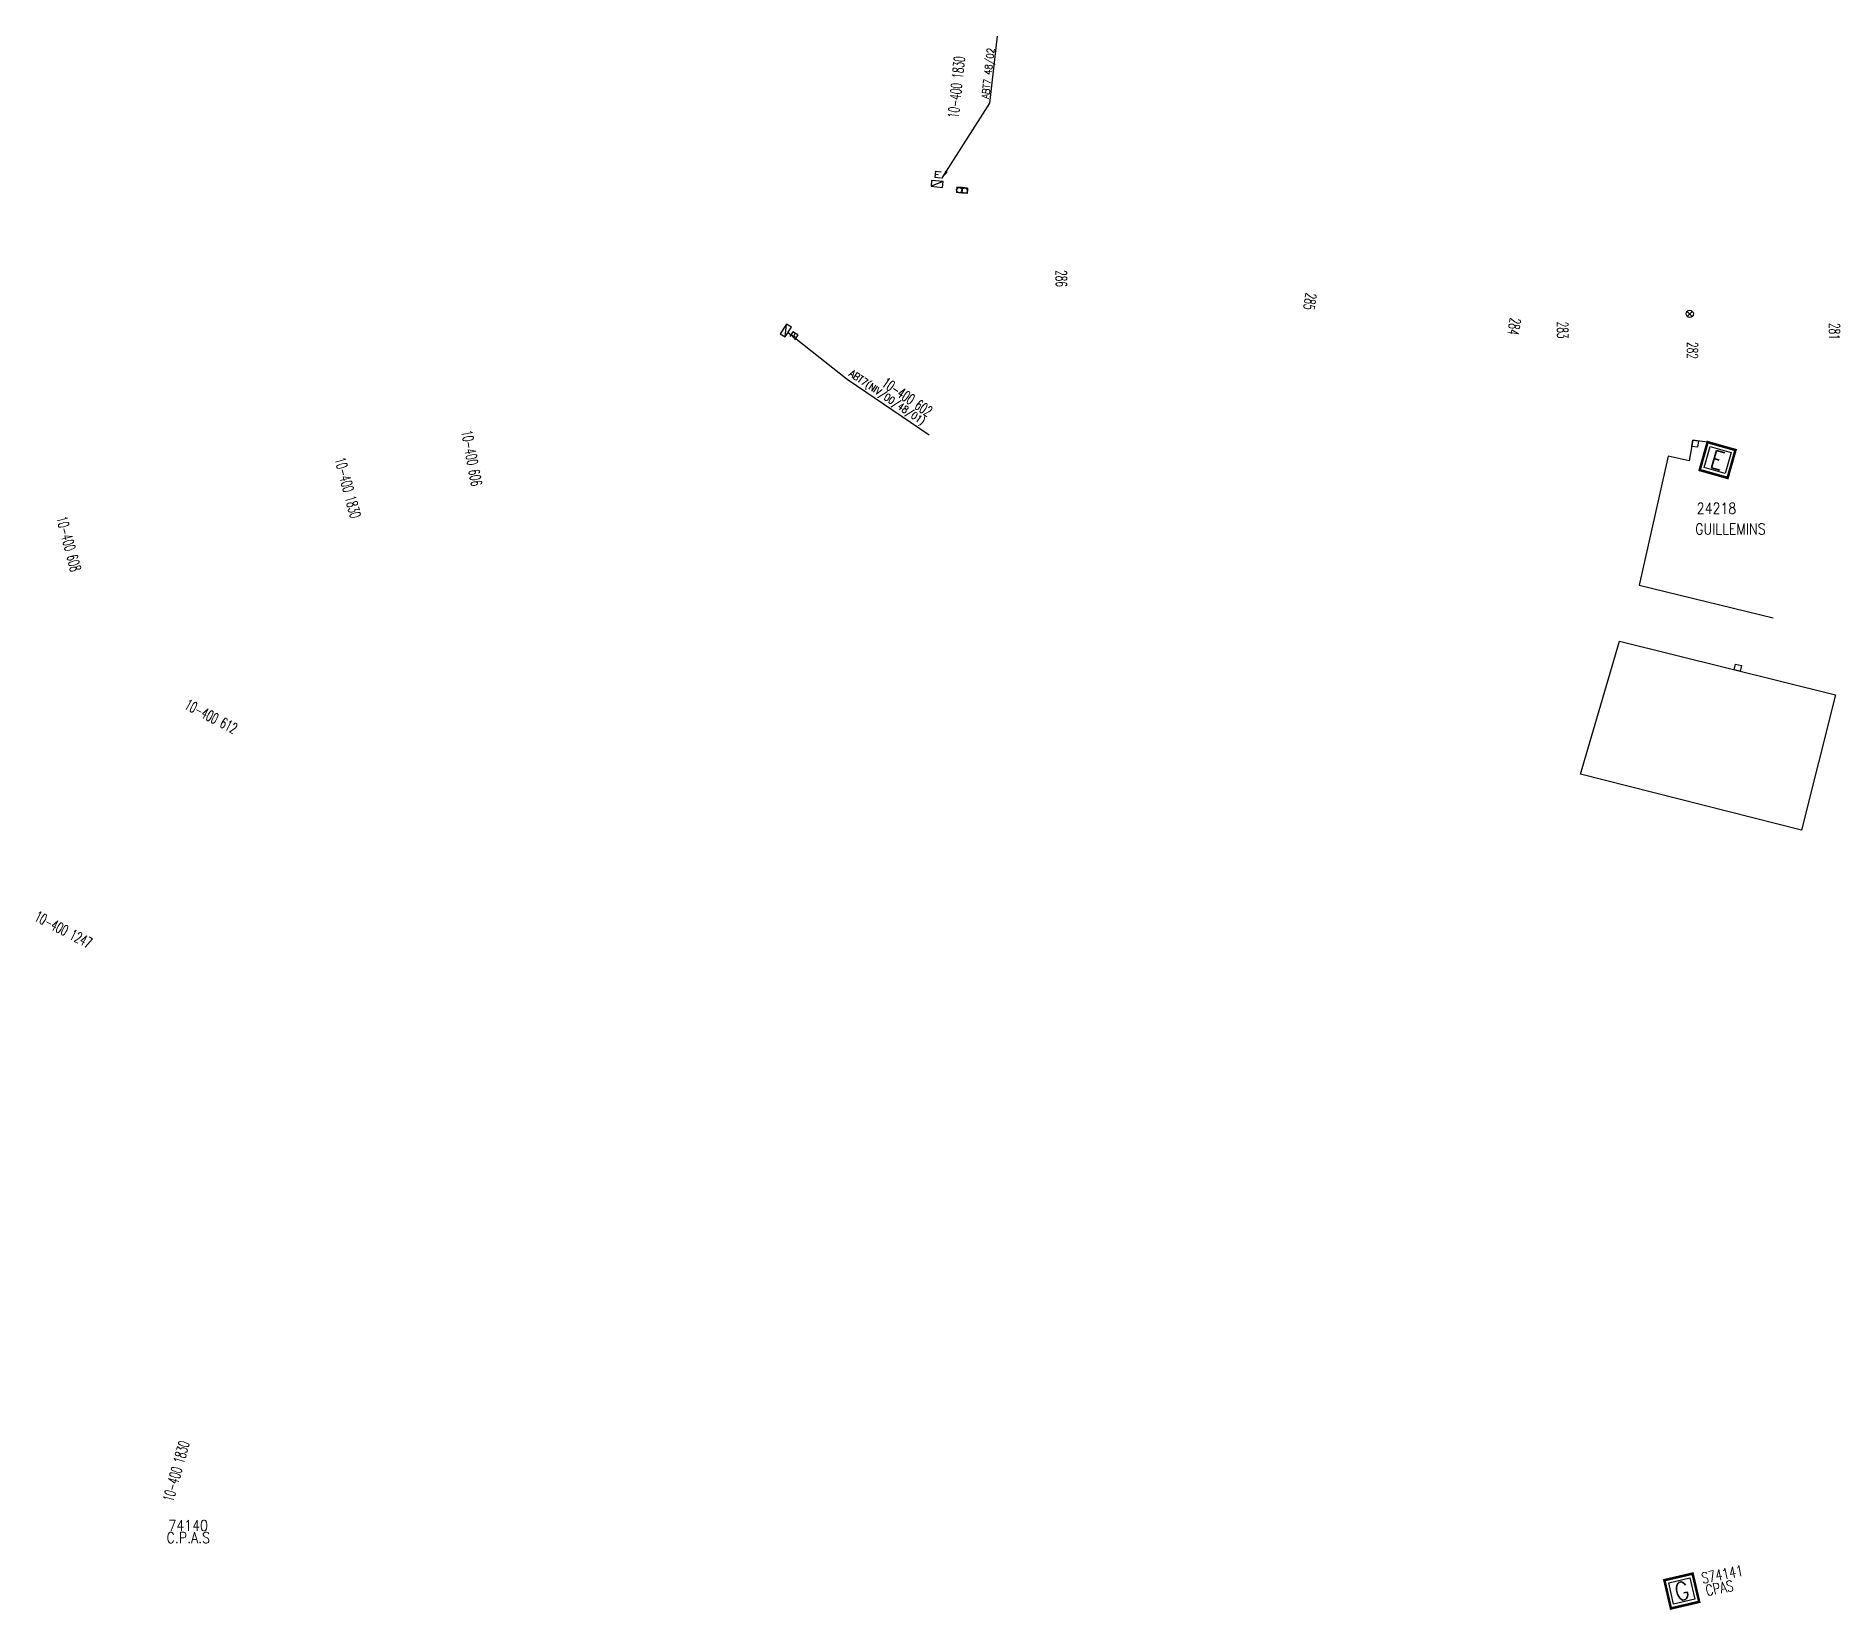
# Model space of a CAD drawing. Header units: millimetres. Extents: x 146003 to 146975, y 141990 to 143000.
# Drawn here: x 146024.9 to 146273.9, y 142775.5 to 142992.7 of the extents above; entities that cross this region are included whole.
import ezdxf
from ezdxf.enums import TextEntityAlignment as Align

# ---------------------------------------------------------------- set-up
doc = ezdxf.new("R2010")
doc.units = ezdxf.units.MM
doc.layers.get('0').update_dxf_attribs({"linetype": 'CONTINUOUS'})
for name, color, linetype in [('BB01', 7, 'CONTINUOUS'), ('G_210', 7, 'CONTINUOUS'), ('M_200', 7, 'CONTINUOUS'), ('poteau_div', 7, 'CONTINUOUS'), ('W0420', 7, 'CONTINUOUS'), ('W0430', 7, 'CONTINUOUS'), ('W0469', 7, 'CONTINUOUS'), ('W0473', 7, 'CONTINUOUS'), ('W0492', 7, 'CONTINUOUS')]:
    doc.layers.add(name, color=color, linetype=linetype)
doc.styles.add('M_ROMANS', font='ROMANS.shx', dxfattribs={"width": 0.75})
doc.styles.get("Standard").update_dxf_attribs({"font": 'romans.shx', "width": 0.85})
doc.dimstyles.get("Standard").update_dxf_attribs({"dimtxt": 1.5, "dimasz": 1.2, "dimexe": 0.625, "dimexo": 0.625, "dimgap": 0.25, "dimtad": 1, "dimdec": 1, "dimzin": 0, "dimdsep": 46, "dimtxsty": 'Standard', "dimcen": -0.5, "dimadec": 0, "dimazin": 0, "dimtfac": 1, "dimtdec": 1, "dimtmove": 0, "dimatfit": 3, "dimfxl": 0, "dimtolj": 1, "dimtzin": 0, "dimarcsym": 0})

msp = doc.modelspace()

# ---------------------------------------------------------------- texts
at = {"layer": 'G_210', "color": 252, "linetype": 'Continuous', "width": 0.85}
for s, p in [('C.P.A.S', (146042.9, 142784.69)), ('74140', (146043.16, 142786.38))]:
    msp.add_text(s, height=1.5, dxfattribs=at).set_placement(p)
at = {"layer": 'poteau_div', "color": 252, "linetype": 'Continuous', "width": 0.6}
for s, rotation, p in [('10-400 1830', 84, (146151.94, 142985.66)), ('286', 270, (146166.43, 142959.24)), ('283', 270, (146235.62, 142952.13)), ('281', 270, (146273.16, 142951.95)), ('10-400 602', 325.8837, (146145.15, 142942.9)), ('10-400 1830', 74.5, (146044.23, 142794.61))]:
    msp.add_text(s, height=1.5, rotation=rotation, dxfattribs=at).set_placement(p, align=Align.MIDDLE_CENTER)
at = {"layer": 'W0430', "color": 252, "insert": (146156.74, 142983.97), "char_height": 1, "attachment_point": 7, "rotation": 83.6288}
msp.add_mtext('\\A1;ABT7 48/02', dxfattribs=at)
at = {"layer": 'W0430', "color": 252, "linetype": 'Continuous', "insert": (146137.59, 142946.72), "char_height": 1, "attachment_point": 1, "rotation": 325.8837}
msp.add_mtext('\\A1;ABT7(NIV/00/48/01)', dxfattribs=at)
at = {"layer": 'W0469', "color": 252, "linetype": 'Continuous', "width": 0.6}
msp.add_text('282', height=1.5, rotation=270, dxfattribs=at).set_placement((146253.55, 142949.32), align=Align.MIDDLE_CENTER)
at = {"layer": 'W0473', "color": 252, "width": 0.6}
msp.add_text('10-400 606', height=1.5, rotation=280.5, dxfattribs=at).set_placement((146085.03, 142934.45), align=Align.MIDDLE_CENTER)
at = {"layer": 'W0473', "color": 252, "linetype": 'Continuous', "width": 0.6}
for s, rotation, p in [('10-400 1830', 285, (146067.93, 142930.37)), ('10-400 608', 285, (146029.41, 142922.62)), ('10-400 612', 332.5, (146049.06, 142898.8)), ('10-400 1247', 332.5, (146028.66, 142869.37))]:
    msp.add_text(s, height=1.5, rotation=rotation, dxfattribs=at).set_placement(p, align=Align.MIDDLE_CENTER)
at = {"layer": 'W0492', "color": 252, "linetype": 'Continuous', "width": 0.6}
for s, p in [('285', (146200.75, 142956.07)), ('284', (146228.95, 142952.62))]:
    msp.add_text(s, height=1.5, rotation=261.0889, dxfattribs=at).set_placement(p, align=Align.MIDDLE_CENTER)

# ---------------------------------------------------------------- blocks, each defined once
blk = doc.blocks.new('M_200_59')
at = {"layer": 'M_200', "color": 0, "linetype": 'Continuous', "const_width": 0.35, "flags": 128}
blk.add_lwpolyline([(4, 4), (4, 0), (0, 0), (0, 4)], close=True, dxfattribs=at)
at = {"layer": 'M_200', "color": 0, "linetype": 'Continuous'}
blk.add_lwpolyline([(0.5, 3.5), (3.5, 3.5), (3.5, 0.5), (0.5, 0.5)], close=True, dxfattribs=at)
at = {"layer": 'M_200', "insert": (2, 2), "char_height": 2.5, "width": 4, "attachment_point": 5}
blk.add_mtext('E', dxfattribs=at)
at = {"layer": 'M_200', "color": 0, "linetype": 'Continuous', "width": 0.85}
for tag, p in [('NUM', (2, 17.06)), ('NOM', (2, 10.65))]:
    blk.add_attdef(tag, text='', height=4, dxfattribs=at).set_placement(p, align=Align.MIDDLE)
at = {"layer": 'M_200', "color": 0, "linetype": 'Continuous', "style": 'M_ROMANS', "width": 0.75, "flags": 3}
for tag, p in [('DEF_LEG', (1.87, -2.99)), ('DEF_COUP', (1.87, -5.49)), ('DEF_TYPE', (1.87, -7.99))]:
    blk.add_attdef(tag, text='', height=1.2, dxfattribs=at).set_placement(p, align=Align.MIDDLE)
blk = doc.blocks.new('G_210_23')
at = {"layer": 'G_210', "color": 0, "linetype": 'Continuous', "const_width": 0.35, "flags": 128}
blk.add_lwpolyline([(4, 4), (4, 0), (0, 0), (0, 4)], close=True, dxfattribs=at)
at = {"layer": 'G_210', "color": 0, "linetype": 'Continuous'}
blk.add_lwpolyline([(0.5, 3.5), (3.5, 3.5), (3.5, 0.5), (0.5, 0.5)], close=True, dxfattribs=at)
at = {"layer": 'G_210', "insert": (2, 2), "char_height": 2.5, "width": 4, "attachment_point": 5}
blk.add_mtext('G', dxfattribs=at)
at = {"layer": 'G_210', "color": 0, "linetype": 'Continuous', "width": 0.75}
for tag, height, p in [('NUM', 4, (2, 16)), ('NOM', 4, (2, 11)), ('BCL', 3, (2, 7))]:
    blk.add_attdef(tag, text='', height=height, dxfattribs=at).set_placement(p, align=Align.MIDDLE)
at = {"layer": 'G_210', "color": 0, "linetype": 'Continuous', "width": 0.75, "flags": 3}
for tag, p in [('DEF_LEG', (2.14, -3.11)), ('DEF_COUP', (2.14, -5.61)), ('DEF_TYPE', (2.14, -8.11))]:
    blk.add_attdef(tag, text='', height=1.2, dxfattribs=at).set_placement(p, align=Align.MIDDLE)
blk = doc.blocks.new('*U16')
at = {"flags": 128}
for points in [[(0.8, 0.8), (-0.8, 0.8)], [(-0.8, 0.8), (-0.8, 0)], [(0.8, 0.8), (-0.8, 0)], [(-0.8, 0), (0.8, 0)], [(-0.4, 2.1), (0.4, 2.1)], [(-0.4, 2.1), (-0.4, 1.3)], [(-0.4, 1.7), (0, 1.7)], [(-0.4, 1.3), (0.4, 1.3)], [(0.8, 0), (0.8, 0.8)]]:
    blk.add_lwpolyline(points, dxfattribs=at)
blk = doc.blocks.new('T469')
at = {"color": 0, "linetype": 'Continuous', "flags": 128}
for points in [[(-0.35, 0.35), (0.35, -0.35)], [(-0.35, -0.35), (0.35, 0.35)]]:
    blk.add_lwpolyline(points, dxfattribs=at)
at = {"color": 0, "linetype": 'Continuous'}
blk.add_circle((0, 0), 0.5, dxfattribs=at)
blk = doc.blocks.new('t430')
at = {"flags": 128}
for points in [[(0.8, 0.8), (-0.8, 0.8)], [(-0.8, 0.8), (-0.8, 0)], [(0.8, 0.8), (-0.8, 0)], [(-0.8, 0), (0.8, 0)], [(-0.4, 2.1), (0.4, 2.1)], [(-0.4, 2.1), (-0.4, 1.3)], [(-0.4, 1.7), (0, 1.7)], [(-0.4, 1.3), (0.4, 1.3)], [(0.8, 0), (0.8, 0.8)]]:
    blk.add_lwpolyline(points, dxfattribs=at)
blk = doc.blocks.new('T420')
for p, q in [((0.75, 0.75), (-0.75, 0.75)), ((-0.75, 0.75), (-0.75, -0.75)), ((0.75, 0.75), (0.75, -0.75)), ((0.75, -0.75), (-0.75, -0.75))]:
    blk.add_line(p, q)
blk.add_ellipse((0, 0), major_axis=(-0.53, 0.53), ratio=1, start_param=3.926991, end_param=10.210176)

# ---------------------------------------------------------------- linework, layer by layer
at = {"layer": 'BB01', "color": 252, "flags": 128}
msp.add_lwpolyline([(146255.58, 142936.64), (146253.58, 142936.95), (146253.11, 142934.08), (146250.19, 142934.71), (146246.18, 142916.94), (146264.69, 142912.42)], dxfattribs=at)
at = {"layer": 'BB01'}
for points in [[(146253.58, 142936.95), (146254.38, 142936.82), (146254.24, 142935.95), (146253.44, 142936.08)], [(146259.49, 142906.03), (146260.31, 142905.83), (146260.12, 142905.04), (146259.3, 142905.24)]]:
    msp.add_lwpolyline(points, close=True, dxfattribs=at)
at = {"layer": 'BB01', "color": 252, "flags": 128}
msp.add_lwpolyline([(146243.48, 142909.19), (146273.29, 142901.76), (146268.62, 142883.1), (146238.08, 142890.83), (146243.48, 142909.19)], close=True, dxfattribs=at)

# ---------------------------------------------------------------- block references
at = {"layer": 'G_210'}
ref = msp.add_blockref('G_210_23', (146250.58, 142775.68), dxfattribs=dict(at, rotation=13.11142282779425))
ref.add_attrib('NUM', 'S74141', dxfattribs={"color": 0, "linetype": 'Continuous', "height": 1.5, "rotation": 11, "width": 0.75}).set_placement((146257.66, 142780.38), align=Align.MIDDLE)
ref.add_attrib('NOM', 'CPAS', dxfattribs={"color": 0, "linetype": 'Continuous', "height": 1.5, "rotation": 11, "width": 0.75}).set_placement((146257.28, 142778.5), align=Align.MIDDLE)
at = {"layer": 'M_200'}
ref = msp.add_blockref('M_200_59', (146254.55, 142932.81), dxfattribs=dict(at, rotation=344.2078357385751))
ref.add_attrib('NUM', '24218', dxfattribs={"color": 0, "linetype": 'Continuous', "height": 1.5, "width": 0.85}).set_placement((146256.86, 142927.52), align=Align.MIDDLE)
ref.add_attrib('NOM', 'GUILLEMINS', dxfattribs={"color": 0, "linetype": 'Continuous', "height": 1.5, "width": 0.85}).set_placement((146258.79, 142924.68), align=Align.MIDDLE)
at = {"layer": 'W0420', "xscale": 0.5000000000000003, "yscale": 0.5000000000000003, "zscale": 0.5000000000000003, "rotation": 354.7251292200352}
for p in [(146152.34, 142971.45), (146153.08, 142971.38)]:
    msp.add_blockref('T420', p, dxfattribs=at)
at = {"layer": 'W0430'}
for name, p, rotation in [('t430', (146149.23, 142971.91), 353.9739617286867), ('*U16', (146128.06, 142952.28), 237.0249609385712)]:
    msp.add_blockref(name, p, dxfattribs=dict(at, rotation=rotation))
at = {"layer": 'W0469', "color": 252}
msp.add_blockref('T469', (146253.17, 142954.36), dxfattribs=at)

msp.set_redraw_order([(e.dxf.handle, doc.entitydb.next_handle()) for e in msp.query("TEXT MTEXT ATTDEF DIMENSION ARC_DIMENSION")])  # texts and dimensions are drawn at this point

# ---------------------------------------------------------------- leaders
at = {"layer": 'W0430', "color": 252, "annotation_type": 0, "has_hookline": 1, "hookline_direction": 0, "text_width": 7.85, "horizontal_direction": (0.110969, 0.993824, 0)}
msp.add_leader([(146149.94, 142973.03), (146156.57, 142983.46), (146156.7, 142984.66)], dimstyle='Standard', dxfattribs=at)
at = {"layer": 'W0430', "color": 252, "linetype": 'Continuous', "annotation_type": 0, "has_hookline": 1, "hookline_direction": 0, "text_width": 13.44, "horizontal_direction": (0.827901, -0.560875, 0)}
msp.add_leader([(146128.71, 142951.81), (146136.86, 142945.34)], dimstyle='Standard', override={"dimgap": 0.25, "dimtad": 1}, dxfattribs=at)

doc.saveas('drawing.dxf')
